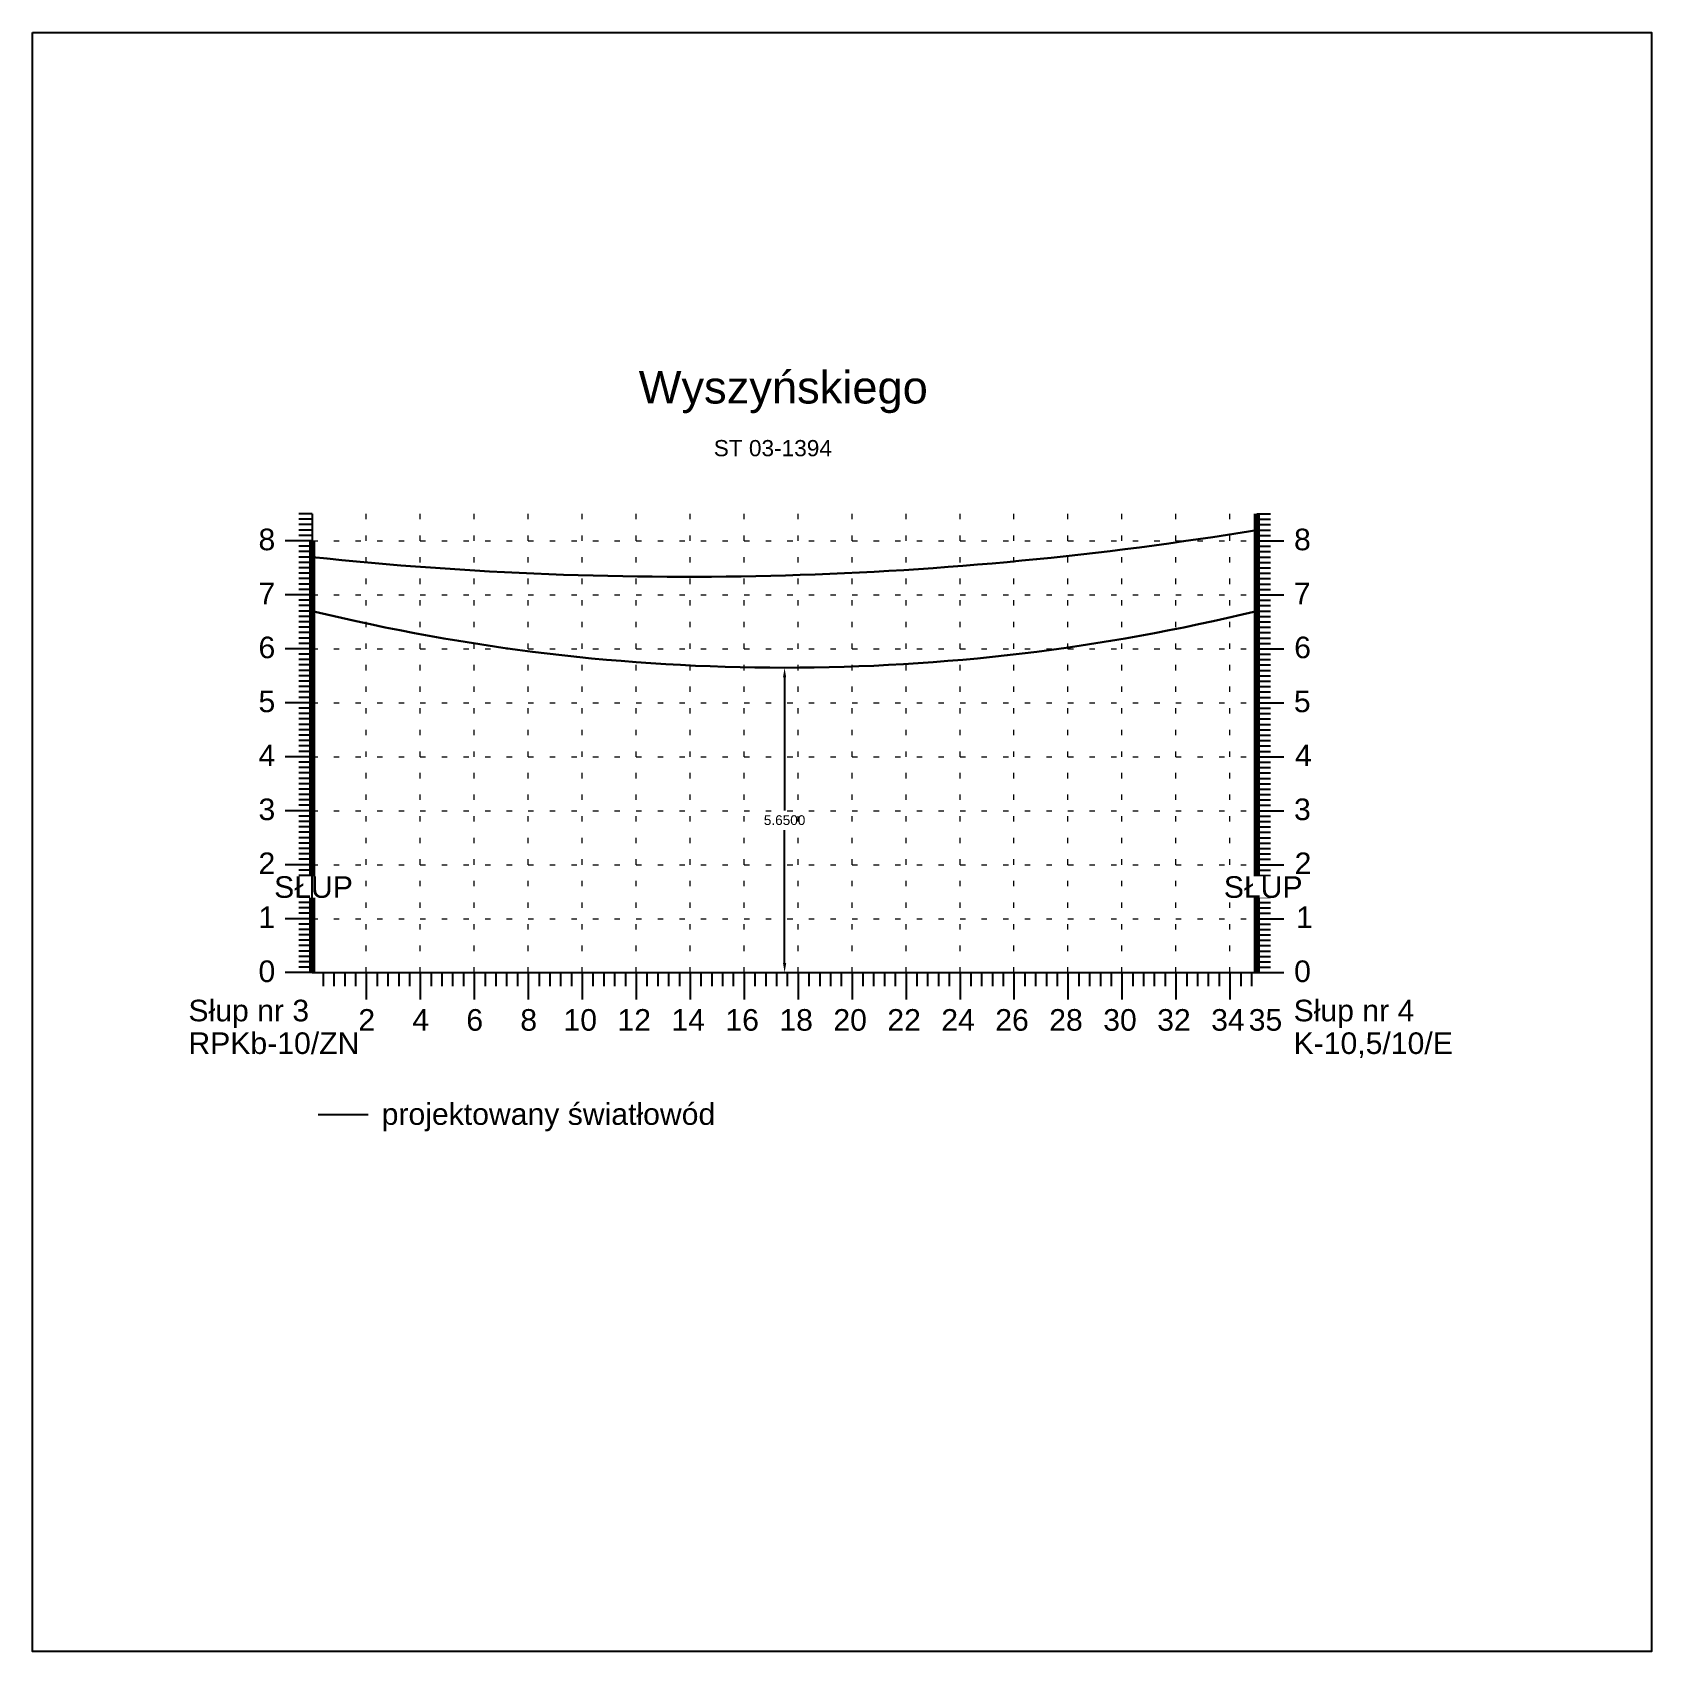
# Model space of a CAD drawing. Header units: metres. Extents: x -155 to 1812, y 681 to 886.
# Drawn here: x 714.54 to 744.54, y 680.52 to 710.52 of the extents above; entities that cross this region are included whole.
import ezdxf

# ---------------------------------------------------------------- set-up
doc = ezdxf.new("R2010")
doc.units = ezdxf.units.M
doc.header["$MEASUREMENT"] = 0
doc.linetypes.add('ACAD_ISO07W100', pattern=[3, 0, -3])
doc.layers.add('ramka', color=7, linetype='Continuous', plot=False)
doc.styles.get("Standard").update_dxf_attribs({"font": 'arial.ttf'})
doc.dimstyles.get("Standard").update_dxf_attribs({"dimtxt": 0.18, "dimasz": 0.18, "dimexe": 0.18, "dimexo": 0.0625, "dimgap": 0.09, "dimtad": 0, "dimtih": 1, "dimtoh": 1, "dimdec": 4, "dimzin": 0, "dimdsep": 46, "dimtxsty": 'Standard', "dimcen": 0.09, "dimadec": 0, "dimazin": 0, "dimtfac": 1, "dimtdec": 4, "dimtofl": 0, "dimtmove": 0, "dimatfit": 3, "dimfxl": 1, "dimtolj": 1, "dimtzin": 0, "dimarcsym": 0})

msp = doc.modelspace()

# ---------------------------------------------------------------- texts
for s, height, p in [('ST 03-1394', 0.3, (727.16635, 702.66918)), ('8', 0.4, (718.73188, 700.92711)), ('8', 0.4, (737.91753, 700.92711)), ('7', 0.4, (718.73188, 699.92711)), ('7', 0.4, (737.91453, 699.92711)), ('6', 0.4, (718.73188, 698.92711)), ('6', 0.4, (737.92026, 698.92711)), ('5', 0.4, (718.73188, 697.92711)), ('5', 0.4, (737.9148, 697.92711)), ('4', 0.4, (718.73188, 696.92711)), ('4', 0.4, (737.93554, 696.92711)), ('3', 0.4, (718.73188, 695.92711)), ('3', 0.4, (737.91753, 695.92711)), ('2', 0.4, (718.73188, 694.92711)), ('2', 0.4, (737.92872, 694.92711)), ('1', 0.4, (718.73188, 693.92711)), ('1', 0.4, (737.95737, 693.92711)), ('0', 0.4, (718.73188, 692.92711)), ('0', 0.4, (737.91917, 692.92711)), ('Słup nr 3', 0.4, (717.43389, 692.19929)), ('2', 0.4, (720.58233, 692.02553)), ('4', 0.4, (721.58233, 692.02553)), ('6', 0.4, (722.58233, 692.02553)), ('8', 0.4, (723.58233, 692.02553)), ('10', 0.4, (724.38233, 692.02553)), ('12', 0.4, (725.38233, 692.02553)), ('14', 0.4, (726.38233, 692.02553)), ('16', 0.4, (727.38233, 692.02553)), ('18', 0.4, (728.38233, 692.02553)), ('20', 0.4, (729.38233, 692.02553)), ('22', 0.4, (730.38233, 692.02553)), ('24', 0.4, (731.38233, 692.02553)), ('26', 0.4, (732.38233, 692.02553)), ('28', 0.4, (733.38233, 692.02553)), ('30', 0.4, (734.38233, 692.02553)), ('32', 0.4, (735.38233, 692.02553)), ('34', 0.4, (736.38233, 692.02553)), ('35', 0.4, (737.0782, 692.02553)), ('Słup nr 4', 0.4, (737.90954, 692.19929)), ('RPKb-10/ZN', 0.4, (717.43389, 691.5944)), ('K-10,5/10/E', 0.4, (737.90954, 691.5944)), ('projektowany światłowód', 0.4, (721.01404, 690.28122))]:
    msp.add_text(s, height=height).set_placement(p)
at = {"lineweight": 25, "insert": (728.4552, 703.8556), "char_height": 0.6, "width": 10.8861814, "attachment_point": 5}
msp.add_mtext('Wyszyńskiego', dxfattribs=at)

# ---------------------------------------------------------------- blocks, each defined once
blk = doc.blocks.new('*D286')
at = {"color": 0, "lineweight": -2}
for p, q in [((728.417, 698.751), (728.299, 698.751)), ((728.479, 698.571), (728.479, 696.108)), ((728.479, 693.281), (728.479, 695.744)), ((722.392, 693.101), (728.659, 693.101))]:
    blk.add_line(p, q, dxfattribs=at)
at = {"color": 0}
for points in [[(728.509, 698.571), (728.449, 698.571), (728.479, 698.751)], [(728.449, 693.281), (728.509, 693.281), (728.479, 693.101)]]:
    blk.add_solid(points, dxfattribs=at)
at = {"layer": 'Defpoints', "color": 0}
for p in [(728.479, 698.751), (722.329, 693.101), (728.479, 693.101)]:
    blk.add_point(p, dxfattribs=at)
at = {"color": 0, "lineweight": 25, "insert": (728.479, 695.926), "char_height": 0.18, "attachment_point": 5}
blk.add_mtext('\\A1;5.6500', dxfattribs=at)

# ---------------------------------------------------------------- dimensions: what is measured, and where the dimension line sits
at = {"lineweight": 25}
dim = msp.add_linear_dim(base=(728.47914, 693.1012), p1=(728.47914, 698.7512), p2=(722.32914, 693.1012), angle=90, dimstyle='Standard', dxfattribs=at)
dim.commit()
dim.dimension.update_dxf_attribs({"geometry": '*D286', "text_midpoint": (728.47914, 695.9262)})

# ---------------------------------------------------------------- linework, layer by layer
for p, q in [((719.72914, 701.6012), (719.47914, 701.6012)), ((719.72914, 701.5012), (719.47914, 701.5012)), ((719.72914, 701.4012), (719.47914, 701.4012)), ((719.72914, 701.6012), (719.72914, 693.1012)), ((737.22914, 701.6012), (737.22914, 693.1012)), ((737.22914, 701.6012), (737.47914, 701.6012)), ((737.22914, 701.5012), (737.47914, 701.5012)), ((737.22914, 701.4012), (737.47914, 701.4012)), ((719.72914, 701.1012), (719.22914, 701.1012)), ((719.72914, 701.1012), (719.22914, 701.1012)), ((719.72914, 701.3012), (719.47914, 701.3012)), ((719.72914, 701.2012), (719.47914, 701.2012)), ((737.22914, 701.3012), (737.47914, 701.3012)), ((737.22914, 701.2012), (737.47914, 701.2012)), ((737.22914, 701.1012), (737.72914, 701.1012)), ((737.22914, 701.1012), (737.72914, 701.1012)), ((719.72914, 701.0012), (719.47914, 701.0012)), ((719.72914, 700.9012), (719.47914, 700.9012)), ((719.72914, 700.8012), (719.47914, 700.8012)), ((737.22914, 701.0012), (737.47914, 701.0012)), ((737.22914, 700.9012), (737.47914, 700.9012)), ((737.22914, 700.8012), (737.47914, 700.8012)), ((719.72914, 700.7012), (719.47914, 700.7012)), ((719.72914, 700.6012), (719.47914, 700.6012)), ((719.72914, 700.5012), (719.47914, 700.5012)), ((737.22914, 700.7012), (737.47914, 700.7012)), ((737.22914, 700.6012), (737.47914, 700.6012)), ((737.22914, 700.5012), (737.47914, 700.5012)), ((719.72914, 700.4012), (719.47914, 700.4012)), ((719.72914, 700.3012), (719.47914, 700.3012)), ((719.72914, 700.2012), (719.47914, 700.2012)), ((737.22914, 700.4012), (737.47914, 700.4012)), ((737.22914, 700.3012), (737.47914, 700.3012)), ((737.22914, 700.2012), (737.47914, 700.2012)), ((719.72914, 700.1012), (719.22914, 700.1012)), ((719.72914, 700.1012), (719.22914, 700.1012)), ((719.72914, 700.0012), (719.47914, 700.0012)), ((719.72914, 699.9012), (719.47914, 699.9012)), ((737.22914, 700.1012), (737.72914, 700.1012)), ((737.22914, 700.1012), (737.72914, 700.1012)), ((737.22914, 700.0012), (737.47914, 700.0012)), ((737.22914, 699.9012), (737.47914, 699.9012)), ((719.72914, 699.8012), (719.47914, 699.8012)), ((719.72914, 699.7012), (719.47914, 699.7012)), ((719.72914, 699.6012), (719.47914, 699.6012)), ((737.22914, 699.8012), (737.47914, 699.8012)), ((737.22914, 699.7012), (737.47914, 699.7012)), ((737.22914, 699.6012), (737.47914, 699.6012)), ((719.72914, 699.5012), (719.47914, 699.5012)), ((719.72914, 699.4012), (719.47914, 699.4012)), ((719.72914, 699.3012), (719.47914, 699.3012)), ((737.22914, 699.5012), (737.47914, 699.5012)), ((737.22914, 699.4012), (737.47914, 699.4012)), ((737.22914, 699.3012), (737.47914, 699.3012)), ((719.72914, 699.1012), (719.22914, 699.1012)), ((719.72914, 699.1012), (719.22914, 699.1012)), ((719.72914, 699.2012), (719.47914, 699.2012)), ((719.72914, 699.0012), (719.47914, 699.0012)), ((737.22914, 699.2012), (737.47914, 699.2012)), ((737.22914, 699.1012), (737.72914, 699.1012)), ((737.22914, 699.1012), (737.72914, 699.1012)), ((737.22914, 699.0012), (737.47914, 699.0012)), ((719.72914, 698.9012), (719.47914, 698.9012)), ((719.72914, 698.8012), (719.47914, 698.8012)), ((719.72914, 698.7012), (719.47914, 698.7012)), ((737.22914, 698.9012), (737.47914, 698.9012)), ((737.22914, 698.8012), (737.47914, 698.8012)), ((737.22914, 698.7012), (737.47914, 698.7012)), ((719.72914, 698.6012), (719.47914, 698.6012)), ((719.72914, 698.5012), (719.47914, 698.5012)), ((719.72914, 698.4012), (719.47914, 698.4012)), ((737.22914, 698.6012), (737.47914, 698.6012)), ((737.22914, 698.5012), (737.47914, 698.5012)), ((737.22914, 698.4012), (737.47914, 698.4012)), ((719.72914, 698.1012), (719.22914, 698.1012)), ((719.72914, 698.1012), (719.22914, 698.1012)), ((719.72914, 698.3012), (719.47914, 698.3012)), ((719.72914, 698.2012), (719.47914, 698.2012)), ((737.22914, 698.3012), (737.47914, 698.3012)), ((737.22914, 698.2012), (737.47914, 698.2012)), ((737.22914, 698.1012), (737.72914, 698.1012)), ((737.22914, 698.1012), (737.72914, 698.1012)), ((719.72914, 698.0012), (719.47914, 698.0012)), ((719.72914, 697.9012), (719.47914, 697.9012)), ((719.72914, 697.8012), (719.47914, 697.8012)), ((737.22914, 698.0012), (737.47914, 698.0012)), ((737.22914, 697.9012), (737.47914, 697.9012)), ((737.22914, 697.8012), (737.47914, 697.8012)), ((719.72914, 697.7012), (719.47914, 697.7012)), ((719.72914, 697.6012), (719.47914, 697.6012)), ((719.72914, 697.5012), (719.47914, 697.5012)), ((737.22914, 697.7012), (737.47914, 697.7012)), ((737.22914, 697.6012), (737.47914, 697.6012)), ((737.22914, 697.5012), (737.47914, 697.5012)), ((719.72914, 697.4012), (719.47914, 697.4012)), ((719.72914, 697.3012), (719.47914, 697.3012)), ((719.72914, 697.2012), (719.47914, 697.2012)), ((737.22914, 697.4012), (737.47914, 697.4012)), ((737.22914, 697.3012), (737.47914, 697.3012)), ((737.22914, 697.2012), (737.47914, 697.2012)), ((719.72914, 697.1012), (719.22914, 697.1012)), ((719.72914, 697.1012), (719.22914, 697.1012)), ((719.72914, 697.0012), (719.47914, 697.0012)), ((719.72914, 696.9012), (719.47914, 696.9012)), ((737.22914, 697.1012), (737.72914, 697.1012)), ((737.22914, 697.1012), (737.72914, 697.1012)), ((737.22914, 697.0012), (737.47914, 697.0012)), ((737.22914, 696.9012), (737.47914, 696.9012)), ((719.72914, 696.8012), (719.47914, 696.8012)), ((719.72914, 696.7012), (719.47914, 696.7012)), ((719.72914, 696.6012), (719.47914, 696.6012)), ((737.22914, 696.8012), (737.47914, 696.8012)), ((737.22914, 696.7012), (737.47914, 696.7012)), ((737.22914, 696.6012), (737.47914, 696.6012)), ((719.72914, 696.5012), (719.47914, 696.5012)), ((719.72914, 696.4012), (719.47914, 696.4012)), ((719.72914, 696.3012), (719.47914, 696.3012)), ((737.22914, 696.5012), (737.47914, 696.5012)), ((737.22914, 696.4012), (737.47914, 696.4012)), ((737.22914, 696.3012), (737.47914, 696.3012)), ((719.72914, 696.1012), (719.22914, 696.1012)), ((719.72914, 696.1012), (719.22914, 696.1012)), ((719.72914, 696.2012), (719.47914, 696.2012)), ((719.72914, 696.0012), (719.47914, 696.0012)), ((737.22914, 696.2012), (737.47914, 696.2012)), ((737.22914, 696.1012), (737.72914, 696.1012)), ((737.22914, 696.1012), (737.72914, 696.1012)), ((737.22914, 696.0012), (737.47914, 696.0012)), ((719.72914, 695.9012), (719.47914, 695.9012)), ((719.72914, 695.8012), (719.47914, 695.8012)), ((719.72914, 695.7012), (719.47914, 695.7012)), ((737.22914, 695.9012), (737.47914, 695.9012)), ((737.22914, 695.8012), (737.47914, 695.8012)), ((737.22914, 695.7012), (737.47914, 695.7012)), ((719.72914, 695.6012), (719.47914, 695.6012)), ((719.72914, 695.5012), (719.47914, 695.5012)), ((719.72914, 695.4012), (719.47914, 695.4012)), ((737.22914, 695.6012), (737.47914, 695.6012)), ((737.22914, 695.5012), (737.47914, 695.5012)), ((737.22914, 695.4012), (737.47914, 695.4012)), ((719.72914, 695.1012), (719.22914, 695.1012)), ((719.72914, 695.1012), (719.22914, 695.1012)), ((719.72914, 695.3012), (719.47914, 695.3012)), ((719.72914, 695.2012), (719.47914, 695.2012)), ((737.22914, 695.3012), (737.47914, 695.3012)), ((737.22914, 695.2012), (737.47914, 695.2012)), ((737.22914, 695.1012), (737.72914, 695.1012)), ((737.22914, 695.1012), (737.72914, 695.1012)), ((719.72914, 695.0012), (719.47914, 695.0012)), ((719.72914, 694.9012), (719.47914, 694.9012)), ((719.72914, 694.8012), (719.47914, 694.8012)), ((737.22914, 695.0012), (737.47914, 695.0012)), ((737.22914, 694.9012), (737.47914, 694.9012)), ((737.22914, 694.8012), (737.47914, 694.8012)), ((719.72914, 694.7012), (719.47914, 694.7012)), ((719.72914, 694.6012), (719.47914, 694.6012)), ((719.72914, 694.5012), (719.47914, 694.5012)), ((737.22914, 694.7012), (737.47914, 694.7012)), ((737.22914, 694.6012), (737.47914, 694.6012)), ((737.22914, 694.5012), (737.47914, 694.5012)), ((719.72914, 694.4012), (719.47914, 694.4012)), ((719.72914, 694.3012), (719.47914, 694.3012)), ((719.72914, 694.2012), (719.47914, 694.2012)), ((737.22914, 694.4012), (737.47914, 694.4012)), ((737.22914, 694.3012), (737.47914, 694.3012)), ((737.22914, 694.2012), (737.47914, 694.2012)), ((719.72914, 694.1012), (719.22914, 694.1012)), ((719.72914, 694.1012), (719.22914, 694.1012)), ((719.72914, 694.0012), (719.47914, 694.0012)), ((719.72914, 693.9012), (719.47914, 693.9012)), ((737.22914, 694.1012), (737.72914, 694.1012)), ((737.22914, 694.1012), (737.72914, 694.1012)), ((737.22914, 694.0012), (737.47914, 694.0012)), ((737.22914, 693.9012), (737.47914, 693.9012)), ((719.72914, 693.8012), (719.47914, 693.8012)), ((719.72914, 693.7012), (719.47914, 693.7012)), ((719.72914, 693.6012), (719.47914, 693.6012)), ((737.22914, 693.8012), (737.47914, 693.8012)), ((737.22914, 693.7012), (737.47914, 693.7012)), ((737.22914, 693.6012), (737.47914, 693.6012)), ((719.72914, 693.5012), (719.47914, 693.5012)), ((719.72914, 693.4012), (719.47914, 693.4012)), ((719.72914, 693.3012), (719.47914, 693.3012)), ((737.22914, 693.5012), (737.47914, 693.5012)), ((737.22914, 693.4012), (737.47914, 693.4012)), ((737.22914, 693.3012), (737.47914, 693.3012)), ((719.72914, 693.1012), (719.22914, 693.1012)), ((719.72914, 693.2012), (719.47914, 693.2012)), ((719.72914, 693.1012), (719.47914, 693.1012)), ((719.72914, 693.1012), (737.72914, 693.1012)), ((719.92914, 693.1012), (719.92914, 692.8512)), ((720.12914, 693.1012), (720.12914, 692.8512)), ((720.32914, 693.1012), (720.32914, 692.8512)), ((720.52914, 693.1012), (720.52914, 692.8512)), ((720.72914, 693.1012), (720.72914, 692.6012)), ((720.92914, 693.1012), (720.92914, 692.8512)), ((721.12914, 693.1012), (721.12914, 692.8512)), ((721.32914, 693.1012), (721.32914, 692.8512)), ((721.52914, 693.1012), (721.52914, 692.8512)), ((721.72914, 693.1012), (721.72914, 692.6012)), ((721.92914, 693.1012), (721.92914, 692.8512)), ((722.12914, 693.1012), (722.12914, 692.8512)), ((722.32914, 693.1012), (722.32914, 692.8512)), ((722.52914, 693.1012), (722.52914, 692.8512)), ((722.72914, 693.1012), (722.72914, 692.6012)), ((722.92914, 693.1012), (722.92914, 692.8512)), ((723.12914, 693.1012), (723.12914, 692.8512)), ((723.32914, 693.1012), (723.32914, 692.8512)), ((723.52914, 693.1012), (723.52914, 692.8512)), ((723.72914, 693.1012), (723.72914, 692.6012)), ((723.92914, 693.1012), (723.92914, 692.8512)), ((724.12914, 693.1012), (724.12914, 692.8512)), ((724.32914, 693.1012), (724.32914, 692.8512)), ((724.52914, 693.1012), (724.52914, 692.8512)), ((724.72914, 693.1012), (724.72914, 692.6012)), ((724.92914, 693.1012), (724.92914, 692.8512)), ((725.12914, 693.1012), (725.12914, 692.8512)), ((725.32914, 693.1012), (725.32914, 692.8512)), ((725.52914, 693.1012), (725.52914, 692.8512)), ((725.72914, 693.1012), (725.72914, 692.6012)), ((725.92914, 693.1012), (725.92914, 692.8512)), ((726.12914, 693.1012), (726.12914, 692.8512)), ((726.32914, 693.1012), (726.32914, 692.8512)), ((726.52914, 693.1012), (726.52914, 692.8512)), ((726.72914, 693.1012), (726.72914, 692.6012)), ((726.92914, 693.1012), (726.92914, 692.8512)), ((727.12914, 693.1012), (727.12914, 692.8512)), ((727.32914, 693.1012), (727.32914, 692.8512)), ((727.52914, 693.1012), (727.52914, 692.8512)), ((727.72914, 693.1012), (727.72914, 692.6012)), ((727.92914, 693.1012), (727.92914, 692.8512)), ((728.12914, 693.1012), (728.12914, 692.8512)), ((728.32914, 693.1012), (728.32914, 692.8512)), ((728.52914, 693.1012), (728.52914, 692.8512)), ((728.72914, 693.1012), (728.72914, 692.6012)), ((728.92914, 693.1012), (728.92914, 692.8512)), ((729.12914, 693.1012), (729.12914, 692.8512)), ((729.32914, 693.1012), (729.32914, 692.8512)), ((729.52914, 693.1012), (729.52914, 692.8512)), ((729.72914, 693.1012), (729.72914, 692.6012)), ((729.92914, 693.1012), (729.92914, 692.8512)), ((730.12914, 693.1012), (730.12914, 692.8512)), ((730.32914, 693.1012), (730.32914, 692.8512)), ((730.52914, 693.1012), (730.52914, 692.8512)), ((730.72914, 693.1012), (730.72914, 692.6012)), ((730.92914, 693.1012), (730.92914, 692.8512)), ((731.12914, 693.1012), (731.12914, 692.8512)), ((731.32914, 693.1012), (731.32914, 692.8512)), ((731.52914, 693.1012), (731.52914, 692.8512)), ((731.72914, 693.1012), (731.72914, 692.6012)), ((731.92914, 693.1012), (731.92914, 692.8512)), ((732.12914, 693.1012), (732.12914, 692.8512)), ((732.32914, 693.1012), (732.32914, 692.8512)), ((732.52914, 693.1012), (732.52914, 692.8512)), ((732.72914, 693.1012), (732.72914, 692.6012)), ((732.92914, 693.1012), (732.92914, 692.8512)), ((733.12914, 693.1012), (733.12914, 692.8512)), ((733.32914, 693.1012), (733.32914, 692.8512)), ((733.52914, 693.1012), (733.52914, 692.8512)), ((733.72914, 693.1012), (733.72914, 692.6012)), ((733.92914, 693.1012), (733.92914, 692.8512)), ((734.12914, 693.1012), (734.12914, 692.8512)), ((734.32914, 693.1012), (734.32914, 692.8512)), ((734.52914, 693.1012), (734.52914, 692.8512)), ((734.72914, 693.1012), (734.72914, 692.6012)), ((734.92914, 693.1012), (734.92914, 692.8512)), ((735.12914, 693.1012), (735.12914, 692.8512)), ((735.32914, 693.1012), (735.32914, 692.8512)), ((735.52914, 693.1012), (735.52914, 692.8512)), ((735.72914, 693.1012), (735.72914, 692.6012)), ((735.92914, 693.1012), (735.92914, 692.8512)), ((736.12914, 693.1012), (736.12914, 692.8512)), ((736.32914, 693.1012), (736.32914, 692.8512)), ((736.52914, 693.1012), (736.52914, 692.8512)), ((736.72914, 693.1012), (736.72914, 692.6012)), ((736.92914, 693.1012), (736.92914, 692.8512)), ((737.12914, 693.1012), (737.12914, 692.8512)), ((737.22914, 693.2012), (737.47914, 693.2012)), ((737.22914, 693.1012), (737.72914, 693.1012)), ((737.22914, 693.1012), (737.47914, 693.1012))]:
    msp.add_line(p, q)
at = {"linetype": 'ACAD_ISO07W100', "lineweight": 15, "ltscale": 0.1}
for p, q in [((720.72914, 693.1012), (720.72914, 701.6012)), ((721.72914, 693.1012), (721.72914, 701.6012)), ((722.72914, 693.1012), (722.72914, 701.6012)), ((723.72914, 693.1012), (723.72914, 701.6012)), ((724.72914, 693.1012), (724.72914, 701.6012)), ((725.72914, 693.1012), (725.72914, 701.6012)), ((726.72914, 693.1012), (726.72914, 701.6012)), ((727.72914, 693.1012), (727.72914, 701.6012)), ((728.72914, 693.1012), (728.72914, 701.6012)), ((729.72914, 693.1012), (729.72914, 701.6012)), ((730.72914, 693.1012), (730.72914, 701.6012)), ((731.72914, 693.1012), (731.72914, 701.6012)), ((732.72914, 693.1012), (732.72914, 701.6012)), ((733.72914, 693.1012), (733.72914, 701.6012)), ((734.72914, 693.1012), (734.72914, 701.6012)), ((735.72914, 693.1012), (735.72914, 701.6012)), ((736.72914, 693.1012), (736.72914, 701.6012)), ((737.22914, 693.1012), (737.22914, 701.6012)), ((737.22914, 693.1012), (737.22914, 701.6012)), ((719.72914, 701.1012), (737.72914, 701.1012)), ((719.72914, 700.1012), (737.72914, 700.1012)), ((719.72914, 699.1012), (737.72914, 699.1012)), ((719.72914, 698.1012), (737.72914, 698.1012)), ((719.72914, 697.1012), (737.72914, 697.1012)), ((719.72914, 696.1012), (737.72914, 696.1012)), ((719.72914, 695.1012), (737.72914, 695.1012)), ((719.72914, 694.1012), (737.72914, 694.1012))]:
    msp.add_line(p, q, dxfattribs=at)
at = {"lineweight": 100}
for p, q in [((737.22914, 701.6012), (737.22914, 693.1012)), ((719.72914, 701.1012), (719.72914, 693.1012))]:
    msp.add_line(p, q, dxfattribs=at)
at = {"color": 3, "lineweight": 25}
msp.add_line((719.83469, 690.47098), (720.76528, 690.47098), dxfattribs=at)
at = {"lineweight": 25}
for points in [[(714.54271, 710.52182), (744.54271, 710.52182), (744.54271, 680.52182), (714.54271, 680.52182), (714.54271, 710.52182)], [(736.72914, 693.1012), (737.72914, 693.1012)]]:
    msp.add_lwpolyline(points, dxfattribs=at)
at = {"lineweight": 30}
msp.add_arc((726.63224, 765.69264), 65.25758, 263.9277558, 279.3453983, dxfattribs=at)
at = {"color": 3, "lineweight": 30}
msp.add_arc((728.47914, 735.73454), 36.98333, 256.314453, 283.685547, dxfattribs=at)
at = {"layer": 'ramka'}
for p, q in [((719.72914, 693.1012), (728.47914, 693.1012)), ((719.72914, 693.1012), (728.47914, 693.1012)), ((719.72914, 693.1012), (728.47914, 693.1012)), ((719.72914, 693.1012), (728.47914, 693.1012)), ((727.72914, 693.1012), (728.72914, 693.1012)), ((728.47914, 693.1012), (737.22914, 693.1012))]:
    msp.add_line(p, q, dxfattribs=at)

msp.set_redraw_order([(e.dxf.handle, doc.entitydb.next_handle()) for e in msp.query("TEXT MTEXT ATTDEF DIMENSION ARC_DIMENSION")])  # texts and dimensions are drawn at this point

# ---------------------------------------------------------------- next in the draw order: texts
at = {"lineweight": 18, "char_height": 0.4, "attachment_point": 1, "bg_fill": 3, "box_fill_scale": 1, "bg_fill_color": 256, "bg_fill_transparency": 0}
for insert in [(719.02104, 694.88741), (736.61592, 694.88741)]:
    msp.add_mtext_dynamic_manual_height_columns('SŁUP', width=1.5368437, gutter_width=2, heights=[-0.41364], dxfattribs=dict(at, insert=insert))

# ---------------------------------------------------------------- next in the draw order: linework, layer by layer
at = {"layer": 'ramka'}
msp.add_line((719.72914, 693.1012), (719.72914, 700.7112), dxfattribs=at)

doc.saveas('drawing.dxf')
